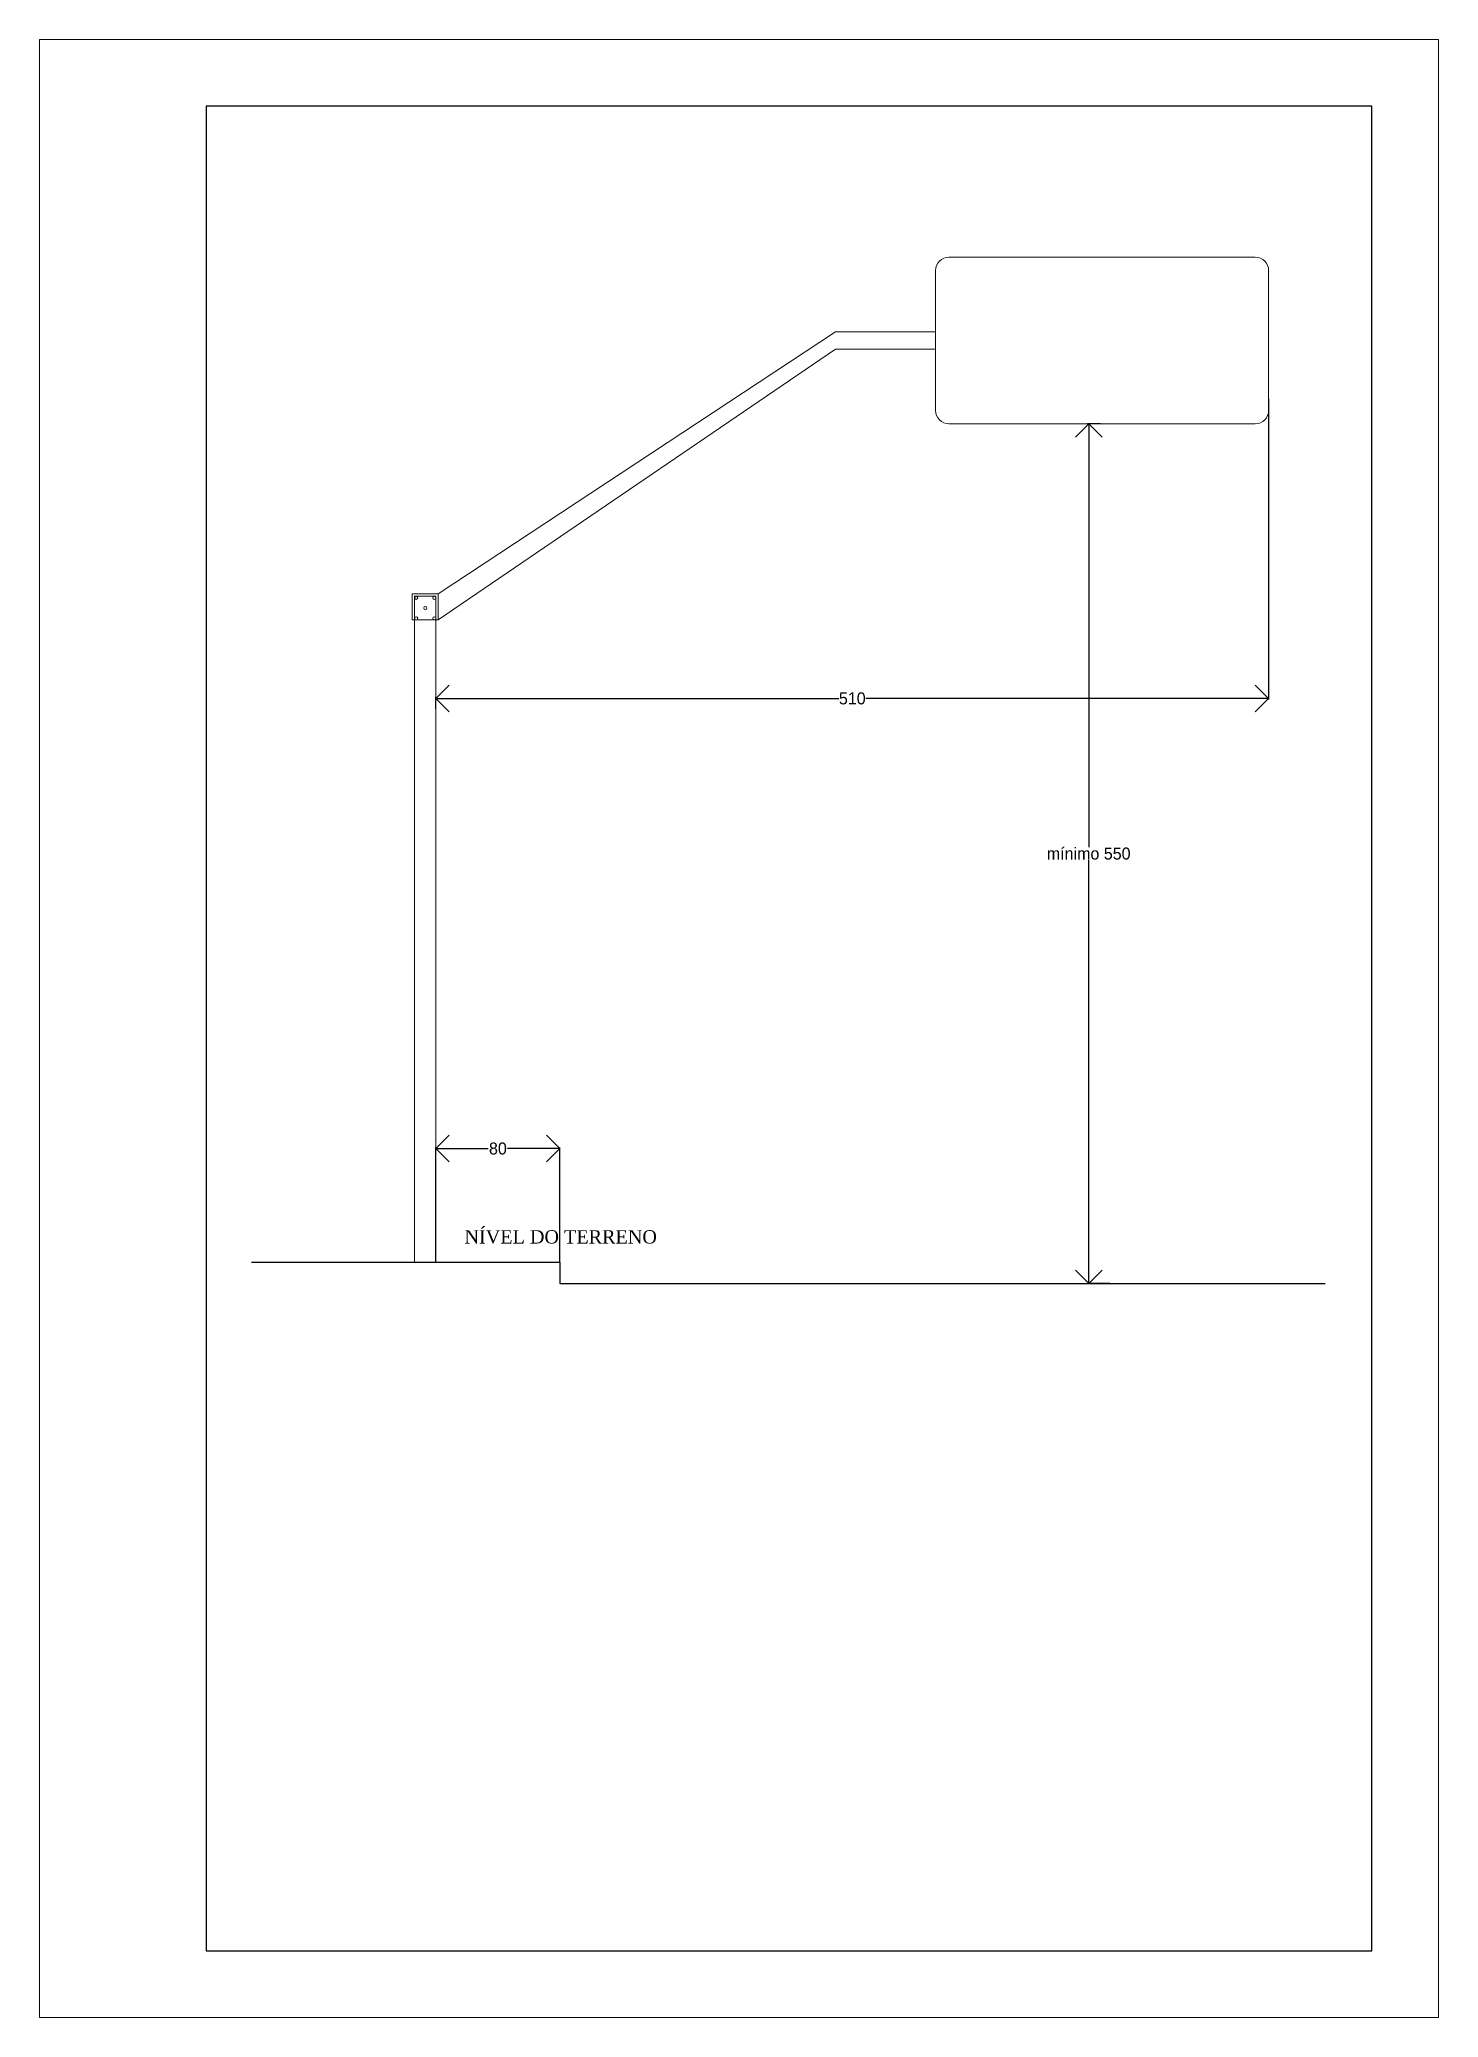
# Model space of a CAD drawing. Extents: x 620 to 1880, y 231 to 825.
# Drawn here: x 830.5 to 1040.5, y 528.3 to 825.3 of the extents above; entities that cross this region are included whole.
import ezdxf

# ---------------------------------------------------------------- set-up
doc = ezdxf.new("R2010")
doc.units = 0
doc.header["$MEASUREMENT"] = 0
doc.layers.get('0').update_dxf_attribs({"linetype": 'CONTINUOUS'})
doc.layers.get('Defpoints').update_dxf_attribs({"linetype": 'CONTINUOUS'})
for name, color, linetype, lineweight in [('COTAS', 7, 'CONTINUOUS', 9), ('linha', 7, 'CONTINUOUS', 18), ('QUAD', 7, 'CONTINUOUS', 25), ('texto', 1, 'CONTINUOUS', 18)]:
    doc.layers.add(name, color=color, linetype=linetype, lineweight=lineweight)
doc.styles.add('STYLE1', font='TIMES.TTF')
doc.dimstyles.get("Standard").update_dxf_attribs({"dimtxt": 1.8, "dimasz": 4, "dimexe": 0.18, "dimexo": 0.0625, "dimgap": 0.09, "dimtad": 0, "dimtih": 1, "dimtoh": 1, "dimzin": 0, "dimdsep": 46, "dimtxsty": 'Standard', "dimblk": 'OPEN90', "dimcen": 0.09, "dimadec": 0, "dimazin": 0, "dimtfac": 1, "dimtofl": 0, "dimtmove": 0, "dimatfit": 3, "dimfxl": 0, "dimtolj": 1, "dimtzin": 0, "dimarcsym": 0})

msp = doc.modelspace()

# ---------------------------------------------------------------- texts
at = {"layer": 'texto', "color": 1, "lineweight": 18, "style": 'STYLE1'}
msp.add_text('NÍVEL DO TERRENO', height=2.00216, dxfattribs=at).set_placement((894.248, 644.485))

# ---------------------------------------------------------------- blocks, each defined once
blk = doc.blocks.new('_Open90')
at = {"color": 0, "linetype": 'ByBlock', "lineweight": -2}
for p, q in [((0, 0), (-1, 0)), ((-0.5, 0.5), (0, 0)), ((0, 0), (-0.5, -0.5))]:
    blk.add_line(p, q, dxfattribs=at)
blk = doc.blocks.new('*D49')
at = {"layer": 'COTAS', "color": 0, "lineweight": -2}
for p, q in [((989.71, 767.58), (987.78, 767.58)), ((987.96, 763.58), (987.96, 704.02)), ((987.96, 642.49), (987.96, 702.04)), ((991.14, 638.49), (987.78, 638.49))]:
    blk.add_line(p, q, dxfattribs=at)
at = {"layer": 'Defpoints', "color": 0, "lineweight": 13}
for p in [(989.78, 767.58), (987.96, 638.49), (991.2, 638.49)]:
    blk.add_point(p, dxfattribs=at)
at = {"layer": 'COTAS', "color": 0, "lineweight": -2, "xscale": 4, "yscale": 4, "zscale": 4}
for p, rotation in [((987.96, 767.58), 90), ((987.96, 638.49), 270)]:
    blk.add_blockref('_Open90', p, dxfattribs=dict(at, rotation=rotation))
at = {"layer": 'COTAS', "color": 0, "lineweight": 5, "insert": (987.96, 703.03), "char_height": 1.8, "attachment_point": 5}
blk.add_mtext('\\A1;mínimo 550', dxfattribs=at)
blk = doc.blocks.new('*D50')
at = {"layer": 'COTAS', "color": 0, "lineweight": -2}
for p, q in [((889.97, 641.75), (889.97, 658.92)), ((893.97, 658.74), (897.83, 658.74)), ((904.56, 658.74), (900.71, 658.74)), ((908.56, 641.75), (908.56, 658.92))]:
    blk.add_line(p, q, dxfattribs=at)
at = {"layer": 'Defpoints', "color": 0, "lineweight": 13}
for p in [(908.56, 658.74), (889.97, 641.68), (908.56, 641.68)]:
    blk.add_point(p, dxfattribs=at)
at = {"layer": 'COTAS', "color": 0, "lineweight": -2, "xscale": 4, "yscale": 4, "zscale": 4, "rotation": 180}
blk.add_blockref('_Open90', (889.97, 658.74), dxfattribs=at)
at = {"layer": 'COTAS', "color": 0, "lineweight": -2, "xscale": 4, "yscale": 4, "zscale": 4}
blk.add_blockref('_Open90', (908.56, 658.74), dxfattribs=at)
at = {"layer": 'COTAS', "color": 0, "lineweight": 5, "insert": (899.27, 658.74), "char_height": 1.8, "attachment_point": 5}
blk.add_mtext('\\A1;80', dxfattribs=at)
blk = doc.blocks.new('*D51')
at = {"layer": 'COTAS', "color": 0, "lineweight": -2}
for p, q in [((1014.97, 771.33), (1014.97, 726.15)), ((889.97, 724.79), (889.97, 726.51)), ((893.97, 726.33), (950.43, 726.33)), ((1010.97, 726.33), (954.51, 726.33))]:
    blk.add_line(p, q, dxfattribs=at)
at = {"layer": 'Defpoints', "color": 0, "lineweight": 13}
for p in [(1014.97, 771.39), (889.97, 724.73), (1014.97, 726.33)]:
    blk.add_point(p, dxfattribs=at)
at = {"layer": 'COTAS', "color": 0, "lineweight": -2, "xscale": 4, "yscale": 4, "zscale": 4, "rotation": 180}
blk.add_blockref('_Open90', (889.97, 726.33), dxfattribs=at)
at = {"layer": 'COTAS', "color": 0, "lineweight": -2, "xscale": 4, "yscale": 4, "zscale": 4}
blk.add_blockref('_Open90', (1014.97, 726.33), dxfattribs=at)
at = {"layer": 'COTAS', "color": 0, "lineweight": 5, "insert": (952.47, 726.33), "char_height": 1.8, "attachment_point": 5}
blk.add_mtext('\\A1;510', dxfattribs=at)

# ---------------------------------------------------------------- dimensions: what is measured, and where the dimension line sits
at = {"layer": 'COTAS', "color": 7, "lineweight": 5}
for base, p1, p2, text, picture, middle in [((1014.974, 726.327), (889.974, 724.729), (1014.974, 771.39), '510', '*D51', (952.474, 726.327)), ((908.559, 658.741), (889.974, 641.683), (908.559, 641.683), '80', '*D50', (899.266, 658.741))]:
    dim = msp.add_linear_dim(base=base, p1=p1, p2=p2, text=text, dimstyle='Standard', dxfattribs=at)
    dim.commit()
    dim.dimension.update_dxf_attribs({"geometry": picture, "text_midpoint": middle})
dim = msp.add_linear_dim(base=(987.961, 638.493), p1=(989.777, 767.577), p2=(991.199, 638.493), angle=90, text='mínimo 550', dimstyle='Standard', dxfattribs=at)
dim.commit()
dim.dimension.update_dxf_attribs({"geometry": '*D49', "text_midpoint": (987.961, 703.035)})

# ---------------------------------------------------------------- linework, layer by layer
at = {"layer": 'COTAS', "color": 1, "lineweight": 18}
for p, q in [((964.974, 790.577), (964.974, 769.577)), ((966.974, 792.577), (1012.974, 792.577)), ((1014.974, 790.577), (1014.974, 769.577)), ((966.974, 767.577), (1012.974, 767.577))]:
    msp.add_line(p, q, dxfattribs=at)
for centre, start, end in [((966.974, 790.577), 90, 180), ((1012.974, 790.577), 0, 90), ((966.974, 769.577), 180, 270), ((1012.974, 769.577), 270, 0)]:
    msp.add_arc(centre, 2, start, end, dxfattribs=at)
at = {"layer": 'linha', "color": 5, "lineweight": 18}
for p, q in [((890.324, 742.033), (949.974, 781.387)), ((949.974, 781.387), (964.974, 781.387)), ((890.324, 738.123), (949.974, 778.768)), ((949.974, 778.768), (964.974, 778.768)), ((886.408, 742.033), (890.324, 742.033)), ((886.408, 738.123), (886.408, 742.033)), ((886.758, 714.842), (886.758, 741.683)), ((886.758, 741.683), (889.974, 741.683)), ((889.974, 741.683), (889.974, 714.842)), ((890.324, 742.033), (890.324, 738.123)), ((886.408, 738.123), (890.324, 738.123)), ((886.758, 641.683), (886.758, 730.279)), ((889.974, 641.683), (889.974, 730.279)), ((886.758, 696.001), (886.758, 713.556)), ((889.974, 713.556), (889.974, 696.001)), ((862.271, 641.683), (865.487, 641.683)), ((862.914, 641.683), (864.844, 641.683))]:
    msp.add_line(p, q, dxfattribs=at)
at = {"layer": 'linha', "color": 7, "lineweight": 30}
for p, q in [((862.271, 641.683), (908.559, 641.683)), ((908.559, 641.683), (908.559, 638.493)), ((908.559, 638.493), (1023.472, 638.493))]:
    msp.add_line(p, q, dxfattribs=at)
at = {"layer": 'linha', "color": 7, "lineweight": 18}
msp.add_lwpolyline([(1040.463, 825.271), (830.463, 825.271), (830.463, 528.271), (1040.463, 528.271)], close=True, dxfattribs=at)
for centre in [(887.006, 741.439), (888.366, 739.903), (889.725, 741.439), (887.006, 738.376), (889.725, 738.376)]:
    msp.add_circle(centre, 0.233, dxfattribs=at)
at = {"layer": 'QUAD', "color": 7, "lineweight": 9}
msp.add_line((1040.463, 528.271), (1040.463, 825.271), dxfattribs=at)
at = {"layer": 'QUAD', "color": 5, "lineweight": 20}
for p, q in [((1030.463, 815.271), (855.463, 815.271)), ((1030.463, 538.271), (1030.463, 815.271)), ((855.463, 538.271), (1030.463, 538.271))]:
    msp.add_line(p, q, dxfattribs=at)
at = {"layer": 'QUAD', "color": 5, "lineweight": 30}
msp.add_lwpolyline([(1030.463, 815.271), (855.463, 815.271), (855.463, 538.271), (1030.463, 538.271)], close=True, dxfattribs=at)

msp.set_redraw_order([(e.dxf.handle, doc.entitydb.next_handle()) for e in msp.query("TEXT MTEXT ATTDEF DIMENSION ARC_DIMENSION")])  # texts and dimensions are drawn at this point

doc.saveas('drawing.dxf')
